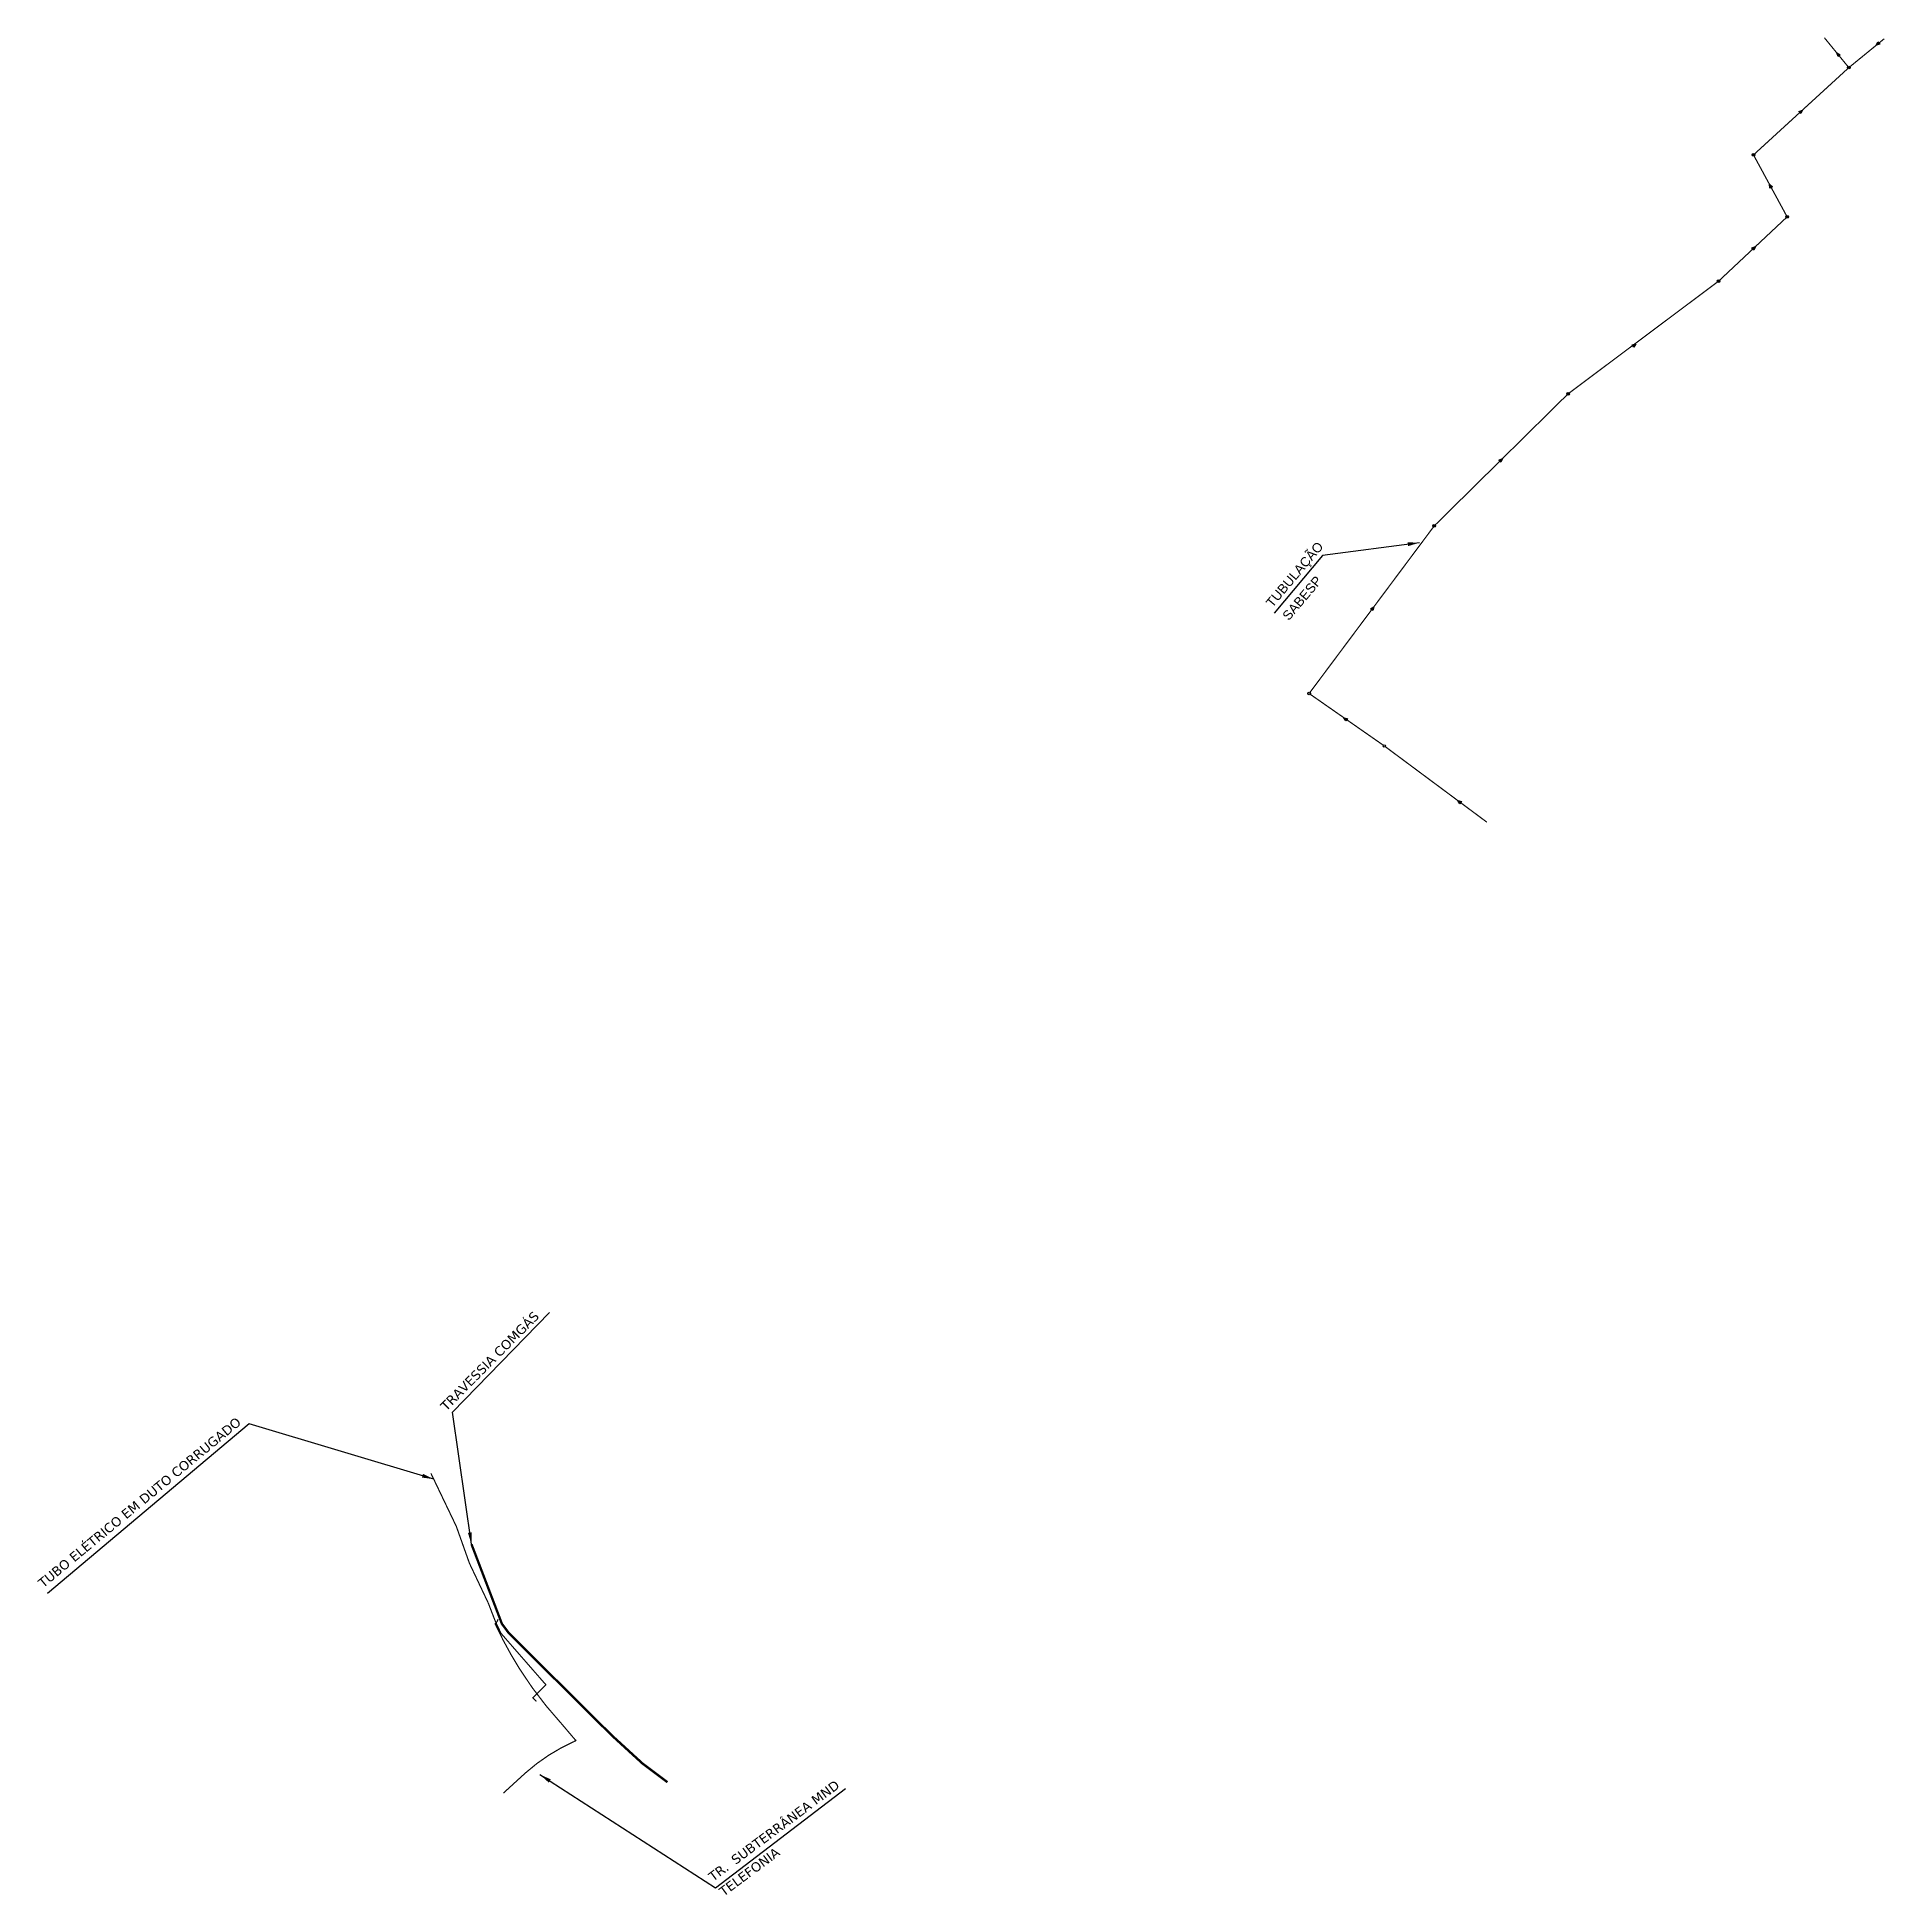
# Model space of a CAD drawing. Header units: metres. Extents: x 288740 to 329917, y 7396742 to 7465143.
# Drawn here: x 320468 to 321255, y 7414594 to 7415385 of the extents above; entities that cross this region are included whole.
import ezdxf

# ---------------------------------------------------------------- set-up
doc = ezdxf.new("R2010")
doc.units = ezdxf.units.M
doc.header["$LTSCALE"] = 10
doc.linetypes.add('CONTINUO', pattern=[0])
doc.linetypes.add('DASHEDX2', pattern=[1.5, 1, -0.5])
for name, color, linetype in [('DUTOS_ELETROPAULO', 80, 'Continuous'), ('DUTOS_ELETROPAULO_TEXTOS', 2, 'Continuous'), ('DUTOS_SABESP', 151, 'Continuous'), ('DUTOS_SABESP_TEXTOS', 2, 'Continuous'), ('DUTOS_TELEFONIA', 162, 'Continuous'), ('DUTOS_TELEFONIA_TEXTOS', 2, 'Continuous'), ('DUTOS_TRAVESSIA_COMGÁS', 210, 'Continuous'), ('DUTOS_TRAVESSIA_COMGÁS_TEXTOS', 2, 'Continuous')]:
    doc.layers.add(name, color=color, linetype=linetype)
doc.styles.get("Standard").update_dxf_attribs({"font": 'arial.ttf'})
doc.dimstyles.new('ISO-25', dxfattribs={"dimtxt": 2.5, "dimasz": 2.5, "dimexe": 1.25, "dimexo": 0.625, "dimtad": 1, "dimtxsty": 'Standard', "dimcen": 2.5, "dimadec": 0, "dimazin": 0, "dimtfac": 1, "dimtmove": 0, "dimatfit": 3, "dimfxl": 1, "dimarcsym": 0})

msp = doc.modelspace()

# ---------------------------------------------------------------- texts
at = {"layer": 'DUTOS_ELETROPAULO_TEXTOS', "insert": (320468.34, 7414727.98, 724), "char_height": 4, "width": 134.3881, "attachment_point": 1, "rotation": 39.6116}
msp.add_mtext('\\A1;{\\fVerdana|b0|i0|c0|p34;TUBO ELÉTRICO EM DUTO CORRUGADO}', dxfattribs=at)
at = {"layer": 'DUTOS_SABESP_TEXTOS', "linetype": 'ByBlock'}
for s, p in [('TUBULAÇÃO', (320993.96, 7415141.91, -737.9)), ('SABESP', (321000.93, 7415136.36, -737.9))]:
    msp.add_text(s, height=4, rotation=49.88383, dxfattribs=at).set_placement(p)
at = {"layer": 'DUTOS_TELEFONIA_TEXTOS', "char_height": 4, "width": 134.3881, "attachment_point": 1, "rotation": 36.63534}
for s, insert in [('\\A1;\\pi-12,l20,t20;{\\fVerdana|b0|i0|c0|p34;TR.^ISUBTERRÂNEA MND}', (320747.14, 7414598.44)), ('\\A1;\\pi-12,l20,t20;{\\fVerdana|b0|i0|c0|p34;TELEFONIA}', (320751.67, 7414592.07))]:
    msp.add_mtext(s, dxfattribs=dict(at, insert=insert))
at = {"layer": 'DUTOS_TRAVESSIA_COMGÁS_TEXTOS', "insert": (320639.57, 7414802.9, 724), "char_height": 4, "width": 134.3881, "attachment_point": 1, "rotation": 45.251}
msp.add_mtext('\\A1;{\\fVerdana|b0|i0|c0|p34;TRAVESSIA COMGÁS}', dxfattribs=at)

# ---------------------------------------------------------------- linework, layer by layer
at = {"layer": 'DUTOS_ELETROPAULO', "const_width": 0.5, "elevation": 724}
msp.add_lwpolyline([(320680.82, 7414676.79), (320679.31, 7414678.28), (320684.83, 7414683.84), (320665.73, 7414705.73), (320665.73, 7414705.73), (320663.29, 7414710.88), (320660.36, 7414718.49), (320652.29, 7414735.55), (320646.7, 7414751.26), (320635.87, 7414773.88)], dxfattribs=at)
at = {"layer": 'DUTOS_SABESP'}
for p, q in [((321234.69, 7415376.65, 725), (321234.21, 7415378.2, 725)), ((321234.21, 7415378.2, 725), (321235.62, 7415377.41, 725)), ((321234.69, 7415376.65, 725), (321234.21, 7415378.2, 725)), ((321234.21, 7415378.2, 725), (321235.62, 7415377.41, 725)), ((321235.62, 7415377.41, 725), (321234.69, 7415376.65, 725)), ((321235.62, 7415377.41, 725), (321234.69, 7415376.65, 725)), ((321250.88, 7415381.41, 725), (321251.66, 7415382.82, 725)), ((321250.88, 7415381.41, 725), (321251.66, 7415382.82, 725)), ((321252.42, 7415381.89, 725), (321250.88, 7415381.41, 725)), ((321252.42, 7415381.89, 725), (321250.88, 7415381.41, 725)), ((321251.66, 7415382.82, 725), (321252.42, 7415381.89, 725)), ((321251.66, 7415382.82, 725), (321252.42, 7415381.89, 725)), ((321218.02, 7415353.28, 725), (321219.53, 7415353.85, 725)), ((321218.83, 7415352.4, 725), (321218.02, 7415353.28, 725)), ((321219.53, 7415353.85, 725), (321218.83, 7415352.4, 725)), ((321205.69, 7415320.65, 725), (321205.5, 7415322.26, 725)), ((321205.5, 7415322.26, 725), (321206.74, 7415321.23, 725)), ((321206.74, 7415321.23, 725), (321205.69, 7415320.65, 725)), ((321198.03, 7415295.18, 725), (321199.54, 7415295.75, 725)), ((321198.84, 7415294.3, 725), (321198.03, 7415295.18, 725)), ((321199.54, 7415295.75, 725), (321198.84, 7415294.3, 725)), ((321147.01, 7415253.93, 725), (321148.57, 7415254.33, 725)), ((321147.72, 7415252.96, 725), (321147.01, 7415253.93, 725)), ((321148.57, 7415254.33, 725), (321147.72, 7415252.96, 725)), ((321090.37, 7415204.93, 725), (321091.86, 7415205.55, 725)), ((321091.21, 7415204.07, 725), (321090.37, 7415204.93, 725)), ((321091.86, 7415205.55, 725), (321091.21, 7415204.07, 725)), ((321035.76, 7415141.63, 725), (321037.14, 7415142.46, 725)), ((321036.71, 7415140.91, 725), (321035.76, 7415141.63, 725)), ((321037.14, 7415142.46, 725), (321036.71, 7415140.91, 725)), ((321025.27, 7415093.96, 725), (321024.38, 7415095.31, 725)), ((321024.38, 7415095.31, 725), (321025.95, 7415094.95, 725)), ((321025.95, 7415094.95, 725), (321025.27, 7415093.96, 725)), ((321073.75, 7415058.66, 725), (321072.91, 7415060.04, 725)), ((321072.91, 7415060.04, 725), (321074.47, 7415059.63, 725)), ((321074.47, 7415059.63, 725), (321073.75, 7415058.66, 725))]:
    msp.add_line(p, q, dxfattribs=at)
at = {"layer": 'DUTOS_SABESP', "linetype": 'CONTINUO', "ltscale": 50, "const_width": 0.5, "elevation": 725}
for points in [[(321009.91, 7415106.01), (321062.85, 7415176.93), (321119.8, 7415233.12), (321183.85, 7415281.06), (321213.02, 7415308.42), (321198.7, 7415334.78), (321239.27, 7415371.91), (321228.86, 7415384.63)], [(321041.2, 7415083.59), (321010.03, 7415105.32)], [(321085.24, 7415050.87), (321042.01, 7415083)]]:
    msp.add_lwpolyline(points, dxfattribs=at)
at = {"layer": 'DUTOS_SABESP', "linetype": 'DASHEDX2', "ltscale": 50, "const_width": 0.5, "elevation": 725}
msp.add_lwpolyline([(321254.35, 7415384.21), (321239.27, 7415371.91)], dxfattribs=at)
at = {"layer": 'DUTOS_SABESP'}
for centre, radius in [((321239.25, 7415371.94, 725), 0.55), ((321239.25, 7415371.94, 725), 0.55), ((321239.25, 7415371.94, 725), 0.5), ((321239.25, 7415371.94, 725), 0.5), ((321198.7, 7415334.78, 725), 0.55), ((321198.7, 7415334.78, 725), 0.5), ((321213.02, 7415308.42, 725), 0.55), ((321213.02, 7415308.42, 725), 0.5), ((321183.85, 7415281.06, 725), 0.55), ((321183.85, 7415281.06, 725), 0.5), ((321119.8, 7415233.12, 725), 0.55), ((321119.8, 7415233.12, 725), 0.5), ((321062.85, 7415176.93, 725), 0.55), ((321062.85, 7415176.93, 725), 0.5), ((321009.61, 7415105.61, 725), 0.55), ((321009.61, 7415105.61, 725), 0.5), ((321041.61, 7415083.3, 725), 0.5)]:
    msp.add_circle(centre, radius, dxfattribs=at)
for points in [[(321235.62, 7415377.41, 725), (321234.21, 7415378.2, 725), (321234.69, 7415376.65, 725)], [(321235.62, 7415377.41, 725), (321234.21, 7415378.2, 725), (321234.69, 7415376.65, 725)], [(321251.66, 7415382.82, 725), (321250.88, 7415381.41, 725), (321252.42, 7415381.89, 725)], [(321251.66, 7415382.82, 725), (321250.88, 7415381.41, 725), (321252.42, 7415381.89, 725)], [(321218.83, 7415352.4, 725), (321219.53, 7415353.85, 725), (321218.02, 7415353.28, 725)], [(321206.74, 7415321.23, 725), (321205.5, 7415322.26, 725), (321205.69, 7415320.65, 725)], [(321198.84, 7415294.3, 725), (321199.54, 7415295.75, 725), (321198.03, 7415295.18, 725)], [(321147.72, 7415252.96, 725), (321148.57, 7415254.33, 725), (321147.01, 7415253.93, 725)], [(321091.21, 7415204.07, 725), (321091.86, 7415205.55, 725), (321090.37, 7415204.93, 725)], [(321036.71, 7415140.91, 725), (321037.14, 7415142.46, 725), (321035.76, 7415141.63, 725)], [(321025.95, 7415094.95, 725), (321024.38, 7415095.31, 725), (321025.27, 7415093.96, 725)], [(321074.47, 7415059.63, 725), (321072.91, 7415060.04, 725), (321073.75, 7415058.66, 725)]]:
    msp.add_solid(points, dxfattribs=at)
at = {"layer": 'DUTOS_TELEFONIA'}
for p, q in [((320663.16, 7414709.98), (320663.73, 7414709.31)), ((320663.17, 7414709.41), (320663.68, 7414709.85)), ((320697.64, 7414660.38), (320697.1, 7414659.83)), ((320697.1, 7414660.33), (320697.58, 7414659.86))]:
    msp.add_line(p, q, dxfattribs=at)
at = {"layer": 'DUTOS_TELEFONIA', "const_width": 0.5}
for points in [[(320663.47, 7414709.94, 0.101563), (320664.47, 7414711.8)], [(320697.35, 7414660.38), (320691.31, 7414667.47), (320691.31, 7414667.47, -0.044638), (320673.54, 7414690.77, -0.032047), (320663.48, 7414709.27)], [(320666.72, 7414637.75), (320676.04, 7414646.27, -0.078792), (320697.14, 7414659.86, -1.935507)]]:
    msp.add_lwpolyline(points, format="xyb", dxfattribs=at)
at = {"layer": 'DUTOS_TELEFONIA', "const_width": 0.112}
for points in [[(320663.08, 7414709.75), (320663.4, 7414710.02), (320663.8, 7414709.55), (320663.48, 7414709.27)], [(320697.42, 7414660.45), (320697.72, 7414660.16), (320697.29, 7414659.72), (320696.99, 7414660.01)]]:
    msp.add_lwpolyline(points, close=True, dxfattribs=at)
at = {"layer": 'DUTOS_TRAVESSIA_COMGÁS', "const_width": 1}
msp.add_lwpolyline([(320736.55, 7414642.41), (320725.93, 7414650.36), (320712.83, 7414662.35), (320669.09, 7414705.78), (320666.11, 7414709.79), (320666.11, 7414709.79), (320653.17, 7414743.64)], dxfattribs=at)

msp.set_redraw_order([(e.dxf.handle, doc.entitydb.next_handle()) for e in msp.query("TEXT MTEXT ATTDEF DIMENSION ARC_DIMENSION")])  # texts and dimensions are drawn at this point

# ---------------------------------------------------------------- leaders
at = {"layer": 'DUTOS_ELETROPAULO_TEXTOS'}
msp.add_leader([(320637.07, 7414771.37, 724), (320558.6, 7414794.85, 724), (320472.8, 7414722.73, 724)], dimstyle='ISO-25', override={"dimscale": 2}, dxfattribs=at)
at = {"layer": 'DUTOS_SABESP_TEXTOS'}
msp.add_leader([(321056.54, 7415169.78, -1460.9), (321015.27, 7415164.34, -1460.9), (320994.68, 7415139.74, -1460.9)], dimstyle='ISO-25', override={"dimscale": 2}, dxfattribs=at)
at = {"layer": 'DUTOS_TELEFONIA_TEXTOS'}
msp.add_leader([(320682.29, 7414645.63), (320756.98, 7414597.48), (320812.25, 7414639.77)], dimstyle='ISO-25', override={"dimscale": 2}, dxfattribs=at)
at = {"layer": 'DUTOS_TRAVESSIA_COMGÁS_TEXTOS'}
msp.add_leader([(320653.17, 7414743.64), (320645.02, 7414799.82), (320686.32, 7414842.22)], dimstyle='ISO-25', override={"dimscale": 2}, dxfattribs=at)

doc.saveas('drawing.dxf')
